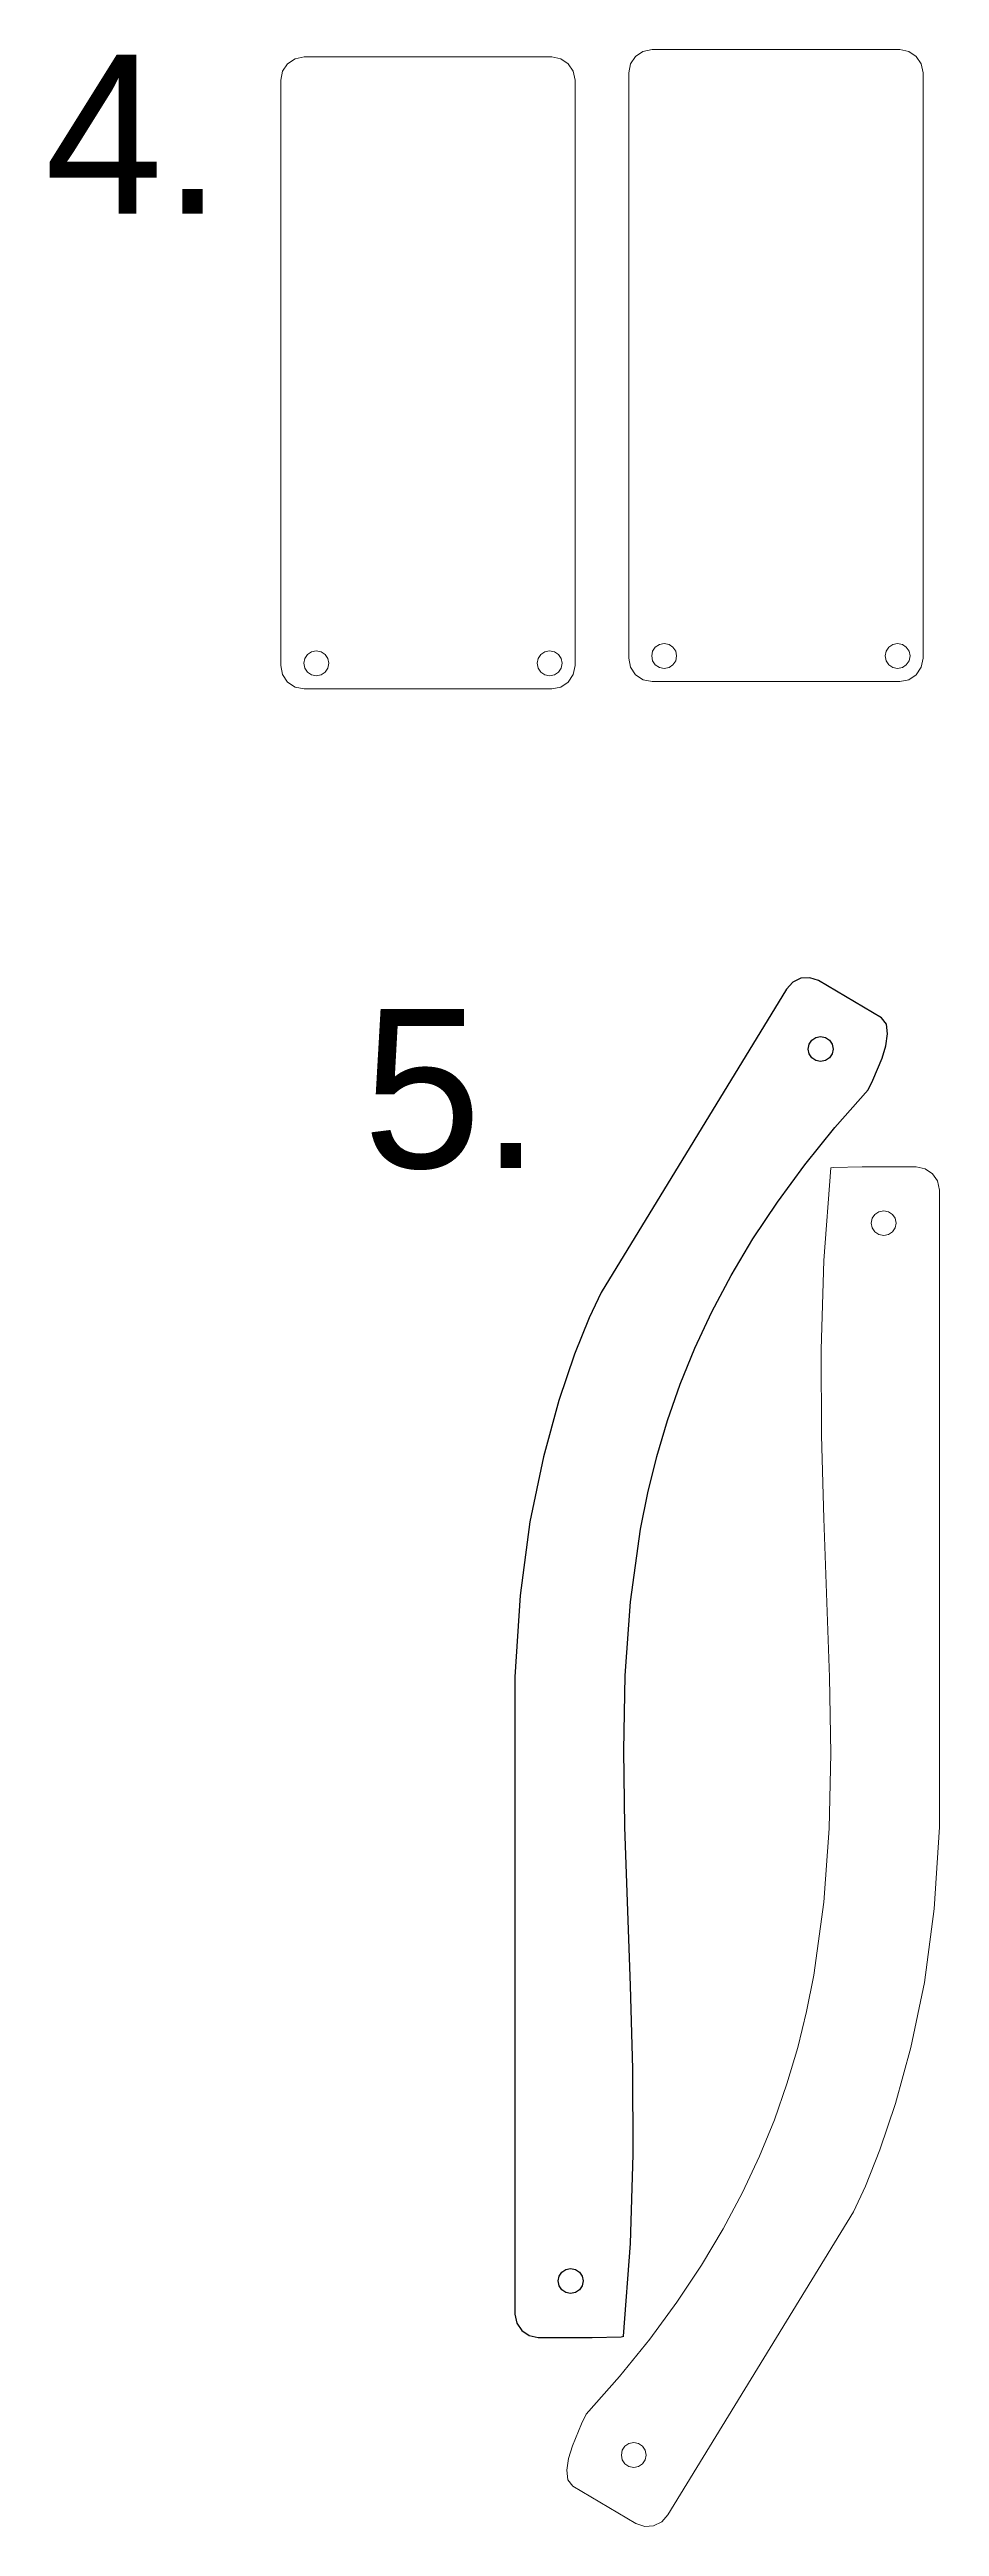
# Model space of a CAD drawing. Extents: x -110 to 546, y -59 to 410.
# Drawn here: x -109.5 to -25.7, y 176.8 to 410.5 of the extents above; entities that cross this region are included whole.
import ezdxf

# ---------------------------------------------------------------- set-up
doc = ezdxf.new("R2010")
doc.units = 0
doc.header["$MEASUREMENT"] = 0
doc.layers.get('0').update_dxf_attribs({"lineweight": 25, "true_color": 0xffffff})
doc.layers.add('Layer 1', color=7, linetype='BYLAYER', lineweight=5, true_color=0xffffff)
doc.styles.add('textstyle0', font='')
doc.styles.add('textstyle1', font='')
doc.styles.get('textstyle0').set_extended_font_data('Lexend Medium')
doc.styles.get('textstyle1').set_extended_font_data('Lexend Medium')

msp = doc.modelspace()

# ---------------------------------------------------------------- texts
at = {"char_height": 1, "attachment_point": 1}
for s, insert, style in [('\\C7;\\H15;4.', (-110, 410), 'textstyle0'), ('\\C7;\\H15;5.', (-80, 320), 'textstyle1')]:
    msp.add_mtext(s, dxfattribs=dict(at, insert=insert, style=style))

# ---------------------------------------------------------------- linework, layer by layer
for p, q in [((-39.49, 322.51), (-40.06, 321.85)), ((-38.73, 322.88), (-39.49, 322.51)), ((-37.89, 322.94), (-38.73, 322.88)), ((-37.06, 322.66), (-37.89, 322.94)), ((-31.11, 319.14), (-37.06, 322.66)), ((-40.06, 321.85), (-57.56, 293.24)), ((-30.65, 318.54), (-31.11, 319.14)), ((-30.55, 317.63), (-30.65, 318.54)), ((-38.04, 316.21), (-37.94, 316.66)), ((-37.94, 315.75), (-38.04, 316.21)), ((-37.94, 316.66), (-37.69, 317.04)), ((-37.69, 315.38), (-37.94, 315.75)), ((-37.69, 317.04), (-37.32, 317.29)), ((-37.32, 317.29), (-36.86, 317.38)), ((-36.86, 317.38), (-36.41, 317.29)), ((-36.41, 317.29), (-36.03, 317.04)), ((-36.03, 317.04), (-35.78, 316.66)), ((-35.78, 315.75), (-36.03, 315.38)), ((-35.78, 316.66), (-35.69, 316.21)), ((-35.69, 316.21), (-35.78, 315.75)), ((-35.69, 316.21), (-35.69, 316.21)), ((-31.07, 315.34), (-30.72, 316.52)), ((-30.72, 316.52), (-30.55, 317.63)), ((-37.32, 315.12), (-37.69, 315.38)), ((-36.86, 315.03), (-37.32, 315.12)), ((-36.4, 315.12), (-36.86, 315.03)), ((-36.03, 315.38), (-36.4, 315.12)), ((-32.38, 312.35), (-31.93, 313.26)), ((-31.93, 313.26), (-31.07, 315.34)), ((-35.52, 308.8), (-32.38, 312.35)), ((-32.38, 312.35), (-32.38, 312.35)), ((-38.36, 305.27), (-35.52, 308.8)), ((-40.93, 301.77), (-38.36, 305.27)), ((-43.24, 298.3), (-40.93, 301.77)), ((-45.3, 294.85), (-43.24, 298.3)), ((-47.12, 291.42), (-45.3, 294.85)), ((-57.56, 293.24), (-58.69, 290.84)), ((-58.69, 290.84), (-60.06, 287.42)), ((-48.72, 287.99), (-47.12, 291.42)), ((-60.06, 287.42), (-61.54, 283.04)), ((-50.11, 284.58), (-48.72, 287.99)), ((-61.54, 283.04), (-62.99, 277.75)), ((-51.3, 281.17), (-50.11, 284.58)), ((-52.31, 277.76), (-51.3, 281.17)), ((-62.99, 277.75), (-64.26, 271.61)), ((-53.15, 274.35), (-52.31, 277.76)), ((-53.84, 270.93), (-53.15, 274.35)), ((-64.26, 271.61), (-65.18, 264.67)), ((-54.79, 264.05), (-53.84, 270.93)), ((-65.18, 264.67), (-65.67, 256.97)), ((-55.29, 257.1), (-54.79, 264.05)), ((-55.42, 250.03), (-55.29, 257.1)), ((-65.67, 256.97), (-65.67, 196.86)), ((-55.31, 242.82), (-55.42, 250.03)), ((-54.78, 227.85), (-55.31, 242.82)), ((-54.57, 220.02), (-54.78, 227.85)), ((-54.53, 211.92), (-54.57, 220.02)), ((-54.79, 203.52), (-54.53, 211.92)), ((-55.44, 194.78), (-54.79, 203.52)), ((-61.25, 200.82), (-60.87, 201.07)), ((-60.87, 201.07), (-60.42, 201.16)), ((-60.42, 201.16), (-59.96, 201.07)), ((-59.96, 201.07), (-59.59, 200.82)), ((-61.59, 199.99), (-61.5, 200.45)), ((-61.5, 199.53), (-61.59, 199.99)), ((-61.5, 200.45), (-61.25, 200.82)), ((-61.25, 199.16), (-61.5, 199.53)), ((-60.87, 198.91), (-61.25, 199.16)), ((-60.42, 198.81), (-60.87, 198.91)), ((-59.96, 198.91), (-60.42, 198.81)), ((-59.59, 199.16), (-59.96, 198.91)), ((-59.59, 200.82), (-59.34, 200.45)), ((-59.34, 199.53), (-59.59, 199.16)), ((-59.34, 200.45), (-59.24, 199.99)), ((-59.24, 199.99), (-59.34, 199.53)), ((-59.24, 199.99), (-59.24, 199.99)), ((-65.67, 196.86), (-65.5, 196.01)), ((-65.5, 196.01), (-65.03, 195.32)), ((-65.03, 195.32), (-64.33, 194.85)), ((-64.33, 194.85), (-63.49, 194.67)), ((-63.49, 194.67), (-58.4, 194.67)), ((-58.4, 194.67), (-55.65, 194.73)), ((-55.65, 194.73), (-55.42, 194.77)), ((-55.42, 194.77), (-55.44, 194.78))]:
    msp.add_line(p, q)
at = {"layer": 'Layer 1'}
for p, q in [((-87.1, 409.16), (-87.57, 408.46)), ((-86.4, 409.63), (-87.1, 409.16)), ((-85.55, 409.81), (-86.4, 409.63)), ((-62.2, 409.81), (-85.55, 409.81)), ((-61.34, 409.63), (-62.2, 409.81)), ((-60.64, 409.16), (-61.34, 409.63)), ((-60.17, 408.46), (-60.64, 409.16)), ((-54.78, 409.15), (-54.95, 408.3)), ((-54.3, 409.85), (-54.78, 409.15)), ((-53.61, 410.32), (-54.3, 409.85)), ((-52.75, 410.5), (-53.61, 410.32)), ((-29.4, 410.5), (-52.75, 410.5)), ((-28.55, 410.32), (-29.4, 410.5)), ((-27.85, 409.85), (-28.55, 410.32)), ((-27.38, 409.15), (-27.85, 409.85)), ((-27.2, 408.3), (-27.38, 409.15)), ((-87.57, 408.46), (-87.75, 407.61)), ((-87.75, 407.61), (-87.75, 352.38)), ((-60, 407.61), (-60.17, 408.46)), ((-60, 352.39), (-60, 407.61)), ((-54.95, 408.3), (-54.95, 353.08)), ((-27.2, 353.08), (-27.2, 408.3)), ((-85.48, 353.06), (-85.58, 352.6)), ((-85.23, 353.43), (-85.48, 353.06)), ((-84.86, 353.68), (-85.23, 353.43)), ((-84.4, 353.77), (-84.86, 353.68)), ((-83.95, 353.68), (-84.4, 353.77)), ((-83.57, 353.43), (-83.95, 353.68)), ((-83.32, 353.06), (-83.57, 353.43)), ((-83.23, 352.6), (-83.32, 353.06)), ((-63.48, 353.06), (-63.58, 352.6)), ((-63.23, 353.43), (-63.48, 353.06)), ((-62.86, 353.68), (-63.23, 353.43)), ((-62.4, 353.77), (-62.86, 353.68)), ((-61.95, 353.68), (-62.4, 353.77)), ((-61.57, 353.43), (-61.95, 353.68)), ((-61.32, 353.06), (-61.57, 353.43)), ((-61.23, 352.6), (-61.32, 353.06)), ((-54.95, 353.08), (-54.78, 352.22)), ((-52.69, 353.75), (-52.78, 353.29)), ((-52.78, 353.29), (-52.69, 352.83)), ((-52.44, 354.12), (-52.69, 353.75)), ((-52.69, 352.83), (-52.44, 352.46)), ((-52.06, 354.37), (-52.44, 354.12)), ((-51.61, 354.46), (-52.06, 354.37)), ((-51.15, 354.37), (-51.61, 354.46)), ((-50.78, 354.12), (-51.15, 354.37)), ((-50.52, 353.75), (-50.78, 354.12)), ((-50.78, 352.46), (-50.52, 352.83)), ((-50.43, 353.29), (-50.52, 353.75)), ((-50.52, 352.83), (-50.43, 353.29)), ((-50.43, 353.29), (-50.43, 353.29)), ((-30.69, 353.75), (-30.78, 353.29)), ((-30.78, 353.29), (-30.69, 352.83)), ((-30.44, 354.12), (-30.69, 353.75)), ((-30.69, 352.83), (-30.44, 352.46)), ((-30.06, 354.37), (-30.44, 354.12)), ((-29.61, 354.46), (-30.06, 354.37)), ((-29.15, 354.37), (-29.61, 354.46)), ((-28.78, 354.12), (-29.15, 354.37)), ((-28.52, 353.75), (-28.78, 354.12)), ((-28.78, 352.46), (-28.52, 352.83)), ((-28.43, 353.29), (-28.52, 353.75)), ((-28.52, 352.83), (-28.43, 353.29)), ((-28.43, 353.29), (-28.43, 353.29)), ((-27.38, 352.22), (-27.2, 353.08)), ((-87.75, 352.38), (-87.57, 351.53)), ((-87.57, 351.53), (-87.1, 350.83)), ((-87.1, 350.83), (-86.4, 350.36)), ((-85.58, 352.6), (-85.48, 352.14)), ((-85.48, 352.14), (-85.23, 351.77)), ((-85.23, 351.77), (-84.86, 351.52)), ((-84.86, 351.52), (-84.4, 351.43)), ((-84.4, 351.43), (-83.95, 351.52)), ((-83.95, 351.52), (-83.57, 351.77)), ((-83.57, 351.77), (-83.32, 352.14)), ((-83.32, 352.14), (-83.23, 352.6)), ((-83.23, 352.6), (-83.23, 352.6)), ((-63.58, 352.6), (-63.48, 352.14)), ((-63.48, 352.14), (-63.23, 351.77)), ((-63.23, 351.77), (-62.86, 351.52)), ((-62.86, 351.52), (-62.4, 351.43)), ((-62.4, 351.43), (-61.95, 351.52)), ((-61.95, 351.52), (-61.57, 351.77)), ((-61.57, 351.77), (-61.32, 352.14)), ((-61.34, 350.36), (-60.64, 350.83)), ((-61.32, 352.14), (-61.23, 352.6)), ((-61.23, 352.6), (-61.23, 352.6)), ((-60.64, 350.83), (-60.17, 351.53)), ((-60.17, 351.53), (-60, 352.39)), ((-54.78, 352.22), (-54.3, 351.52)), ((-54.3, 351.52), (-53.6, 351.05)), ((-53.6, 351.05), (-52.75, 350.88)), ((-52.75, 350.88), (-29.4, 350.88)), ((-52.44, 352.46), (-52.06, 352.21)), ((-52.06, 352.21), (-51.61, 352.12)), ((-51.61, 352.12), (-51.15, 352.21)), ((-51.15, 352.21), (-50.78, 352.46)), ((-30.44, 352.46), (-30.06, 352.21)), ((-30.06, 352.21), (-29.61, 352.12)), ((-29.61, 352.12), (-29.15, 352.21)), ((-29.4, 350.88), (-28.55, 351.05)), ((-29.15, 352.21), (-28.78, 352.46)), ((-28.55, 351.05), (-27.85, 351.52)), ((-27.85, 351.52), (-27.38, 352.22)), ((-86.4, 350.36), (-85.54, 350.19)), ((-85.54, 350.19), (-62.2, 350.19)), ((-62.2, 350.19), (-61.34, 350.36)), ((-35.89, 304.99), (-36.54, 296.25)), ((-35.68, 305.04), (-35.91, 305)), ((-35.91, 305), (-35.89, 304.99)), ((-32.93, 305.1), (-35.68, 305.04)), ((-27.85, 305.1), (-32.93, 305.1)), ((-27, 304.92), (-27.85, 305.1)), ((-26.3, 304.45), (-27, 304.92)), ((-25.83, 303.76), (-26.3, 304.45)), ((-25.66, 302.91), (-25.83, 303.76)), ((-25.66, 242.8), (-25.66, 302.91)), ((-32.09, 299.78), (-32, 300.24)), ((-32, 299.33), (-32.09, 299.78)), ((-32.09, 299.78), (-32.09, 299.78)), ((-32, 300.24), (-31.74, 300.61)), ((-31.74, 298.95), (-32, 299.33)), ((-31.74, 300.61), (-31.37, 300.86)), ((-31.37, 300.86), (-30.91, 300.96)), ((-30.91, 300.96), (-30.46, 300.86)), ((-30.46, 300.86), (-30.08, 300.61)), ((-30.08, 300.61), (-29.83, 300.24)), ((-29.83, 299.33), (-30.08, 298.95)), ((-29.83, 300.24), (-29.74, 299.78)), ((-29.74, 299.78), (-29.83, 299.33)), ((-31.37, 298.7), (-31.74, 298.95)), ((-30.91, 298.61), (-31.37, 298.7)), ((-30.46, 298.7), (-30.91, 298.61)), ((-30.08, 298.95), (-30.46, 298.7)), ((-36.54, 296.25), (-36.8, 287.85)), ((-36.8, 287.85), (-36.77, 279.75)), ((-36.77, 279.75), (-36.55, 271.92)), ((-36.55, 271.92), (-36.02, 256.95)), ((-36.02, 256.95), (-35.91, 249.74)), ((-35.91, 249.74), (-36.05, 242.67)), ((-36.05, 242.67), (-36.54, 235.72)), ((-26.15, 235.11), (-25.66, 242.8)), ((-36.54, 235.72), (-37.5, 228.84)), ((-27.07, 228.16), (-26.15, 235.11)), ((-37.5, 228.84), (-38.18, 225.42)), ((-28.34, 222.02), (-27.07, 228.16)), ((-38.18, 225.42), (-39.02, 222.01)), ((-39.02, 222.01), (-40.03, 218.6)), ((-29.79, 216.73), (-28.34, 222.02)), ((-40.03, 218.6), (-41.22, 215.19)), ((-41.22, 215.19), (-42.61, 211.78)), ((-31.27, 212.35), (-29.79, 216.73)), ((-42.61, 211.78), (-44.21, 208.35)), ((-32.64, 208.93), (-31.27, 212.35)), ((-44.21, 208.35), (-46.03, 204.92)), ((-33.77, 206.53), (-32.64, 208.93)), ((-51.27, 177.92), (-33.77, 206.53)), ((-46.03, 204.92), (-48.09, 201.47)), ((-48.09, 201.47), (-50.4, 198)), ((-50.4, 198), (-52.97, 194.5)), ((-52.97, 194.5), (-55.81, 190.97)), ((-55.81, 190.97), (-58.95, 187.42)), ((-58.95, 187.42), (-59.4, 186.51)), ((-58.95, 187.42), (-58.95, 187.42)), ((-59.4, 186.51), (-60.26, 184.43)), ((-55.3, 184.4), (-54.93, 184.65)), ((-54.93, 184.65), (-54.47, 184.74)), ((-54.47, 184.74), (-54.01, 184.65)), ((-54.01, 184.65), (-53.64, 184.4)), ((-60.61, 183.25), (-60.79, 182.15)), ((-60.26, 184.43), (-60.61, 183.25)), ((-55.64, 183.57), (-55.55, 184.02)), ((-55.55, 183.11), (-55.64, 183.57)), ((-55.64, 183.57), (-55.64, 183.57)), ((-55.55, 184.02), (-55.3, 184.4)), ((-55.3, 182.73), (-55.55, 183.11)), ((-54.93, 182.48), (-55.3, 182.73)), ((-54.47, 182.39), (-54.93, 182.48)), ((-54.01, 182.48), (-54.47, 182.39)), ((-53.64, 182.73), (-54.01, 182.48)), ((-53.64, 184.4), (-53.39, 184.02)), ((-53.39, 183.11), (-53.64, 182.73)), ((-53.39, 184.02), (-53.3, 183.57)), ((-53.3, 183.57), (-53.39, 183.11)), ((-60.79, 182.15), (-60.69, 181.23)), ((-60.69, 181.23), (-60.22, 180.63)), ((-60.22, 180.63), (-54.27, 177.11)), ((-51.84, 177.26), (-51.27, 177.92)), ((-54.27, 177.11), (-53.44, 176.83)), ((-53.44, 176.83), (-52.6, 176.89)), ((-52.6, 176.89), (-51.84, 177.26))]:
    msp.add_line(p, q, dxfattribs=at)

msp.set_redraw_order([(e.dxf.handle, doc.entitydb.next_handle()) for e in msp.query("TEXT MTEXT ATTDEF DIMENSION ARC_DIMENSION")])  # texts and dimensions are drawn at this point

doc.saveas('drawing.dxf')
